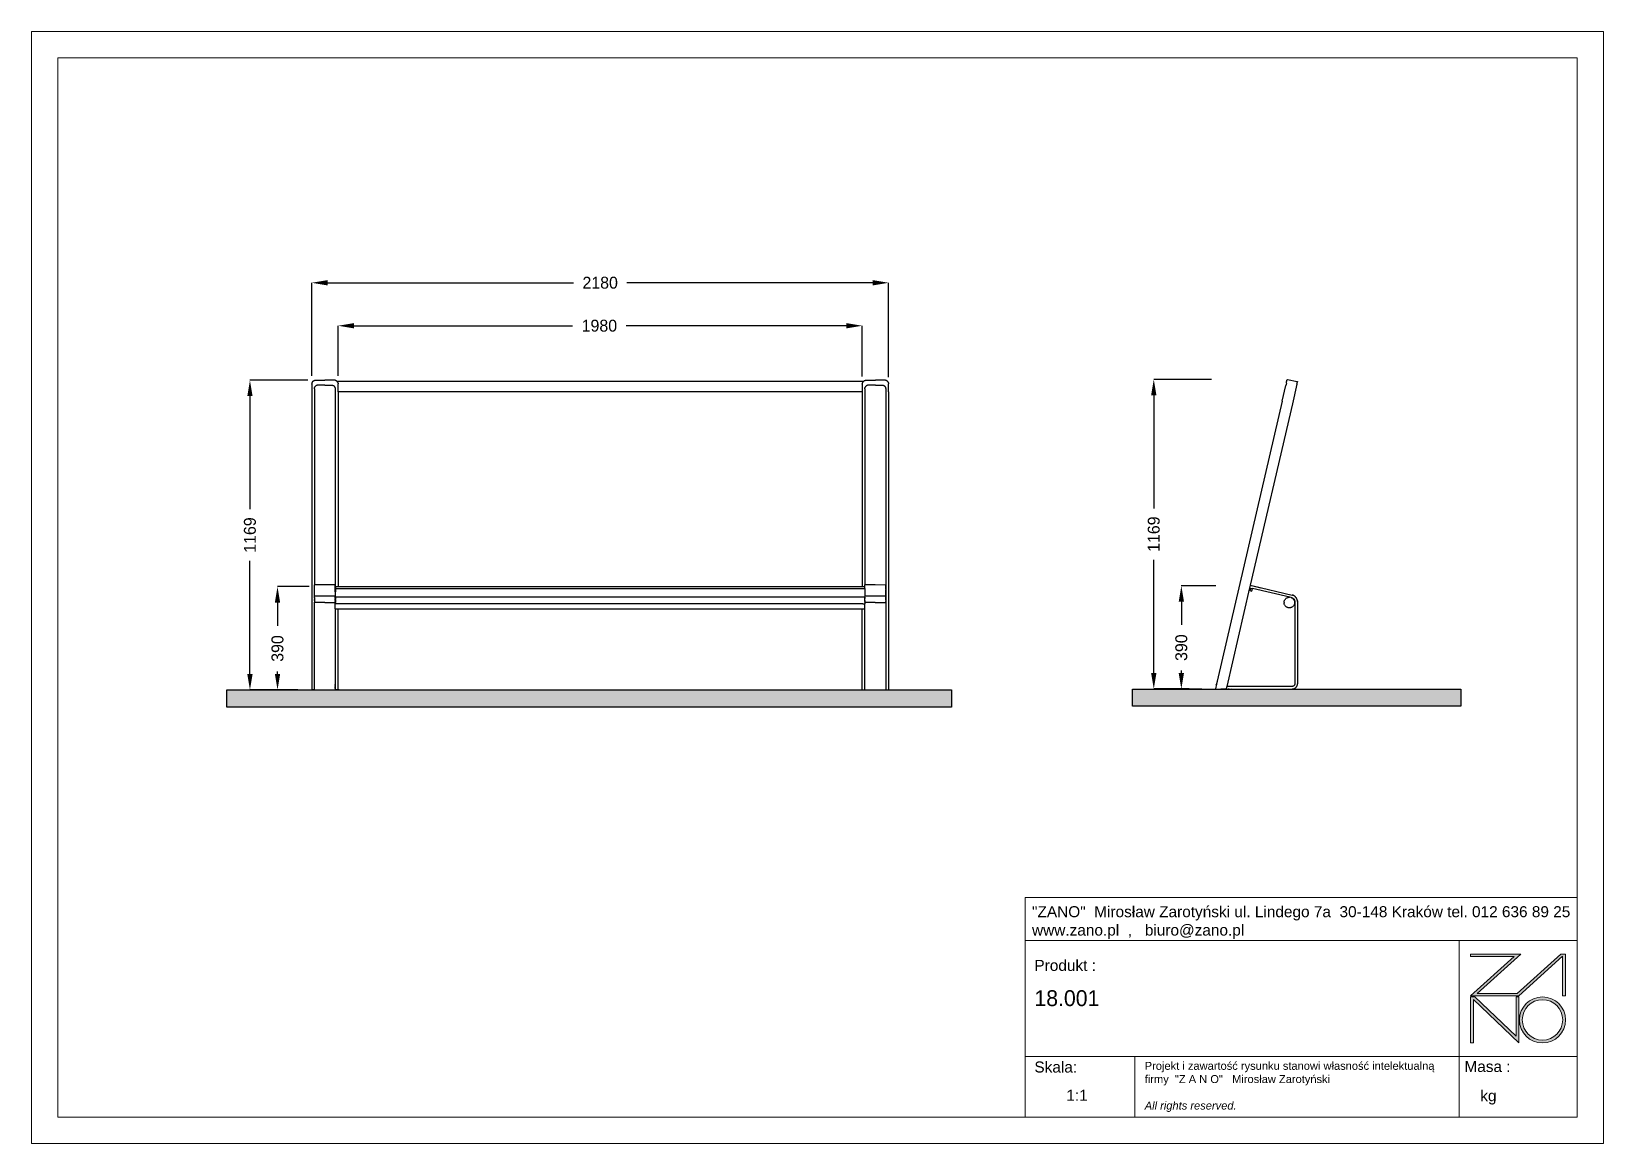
# Model space of a CAD drawing. Header units: millimetres. Extents: x 462 to 6402, y 441 to 4641.
import ezdxf

# ---------------------------------------------------------------- set-up
doc = ezdxf.new("R2010")
doc.units = ezdxf.units.MM
doc.header["$PDSIZE"] = -1
doc.layers.add('tabelka', color=7, linetype='Continuous')
doc.layers.add('WYMIAR', color=7, linetype='Continuous')
doc.layers.add('wymiary', color=255, linetype='Continuous', lineweight=40)
doc.dimstyles.get("Standard").update_dxf_attribs({"dimtxt": 0.18, "dimasz": 0.18, "dimexe": 0.18, "dimexo": 0.0625, "dimgap": 0.09, "dimtad": 0, "dimtih": 1, "dimtoh": 1, "dimdec": 4, "dimzin": 0, "dimdsep": 46, "dimtxsty": 'Standard', "dimcen": 0.09, "dimadec": 0, "dimazin": 0, "dimtfac": 1, "dimtdec": 4, "dimtofl": 0, "dimtmove": 0, "dimatfit": 3, "dimfxl": 1, "dimtolj": 1, "dimtzin": 0, "dimarcsym": 0})

msp = doc.modelspace()

# ---------------------------------------------------------------- blocks, each defined once
blk = doc.blocks.new('zano')
at = {"layer": 'Defpoints', "lineweight": 5}
for points in [[(6270.2, 3716.2), (6270.2, 3707.4), (6434.8, 3707.4), (6270.2, 3558.4), (6452.4, 3558.4), (6617.9, 3708.2), (6617.9, 3558.4), (6628.6, 3558.4), (6628.6, 3716.2), (6610.7, 3716.2), (6446.1, 3567.2), (6295.4, 3567.2), (6459.9, 3716.2), (6270.2, 3716.2), (6270.2, 3707.4)], [(6270.2, 3554.4), (6286.2, 3554.4), (6441.7, 3405.6), (6441.7, 3554.4), (6452.4, 3554.4), (6452.4, 3380.5), (6281, 3544.6), (6281, 3380.5), (6270.2, 3380.5)]]:
    blk.add_hatch(color=251, dxfattribs=at).paths.add_polyline_path(points)
h = blk.add_hatch(color=251, dxfattribs=at)
h.paths.add_polyline_path([(6454.7, 3467.4, 1), (6628.6, 3467.4, 1)])
h.paths.add_polyline_path([(6617.9, 3467.4, -1), (6465.4, 3467.4, -1)], flags=16)
at = {"layer": 'Defpoints', "color": 251, "lineweight": 5}
blk.add_lwpolyline([(6434.8, 3707.4), (6270.2, 3558.4), (6452.4, 3558.4), (6617.9, 3708.2), (6617.9, 3558.4), (6628.6, 3558.4), (6628.6, 3716.2), (6610.7, 3716.2), (6446.1, 3567.2), (6295.4, 3567.2), (6459.9, 3716.2), (6270.2, 3716.2), (6270.2, 3707.4), (6432.1, 3707.4)], dxfattribs=at)
for points in [[(6270.2, 3716.2), (6270.2, 3707.4), (6434.8, 3707.4), (6270.2, 3558.4), (6452.4, 3558.4), (6617.9, 3708.2), (6617.9, 3558.4), (6628.6, 3558.4), (6628.6, 3716.2), (6610.7, 3716.2), (6446.1, 3567.2), (6295.4, 3567.2), (6459.9, 3716.2), (6270.2, 3716.2), (6270.2, 3707.4)], [(6270.2, 3554.4), (6286.2, 3554.4), (6441.7, 3405.6), (6441.7, 3554.4), (6452.4, 3554.4), (6452.4, 3380.5), (6281, 3544.6), (6281, 3380.5), (6270.2, 3380.5)]]:
    blk.add_lwpolyline(points, close=True, dxfattribs=at)
for radius in [87, 76.3]:
    blk.add_circle((6541.7, 3467.4), radius, dxfattribs=at)
blk = doc.blocks.new('TABELA')
at = {"layer": 'tabelka', "lineweight": 5}
for p, q in [((4587.4, 3929.4), (6672.4, 3929.4)), ((4587.4, 3767.6), (4587.4, 3929.4)), ((4587.4, 3929.4), (6672.4, 3929.4)), ((6226.5, 3767.6), (6226.5, 3329)), ((4587.4, 3329), (6672.4, 3329)), ((5001.6, 3329), (5001.6, 3100.4)), ((6226.5, 3329), (6226.5, 3100.4))]:
    blk.add_line(p, q, dxfattribs=at)
blk.add_lwpolyline([(4587.4, 3767.6), (6672.4, 3767.6), (6672.4, 3100.4), (4587.4, 3100.4)], close=True, dxfattribs=at)
blk.add_blockref('zano', (0, 0))
at = {"layer": 'tabelka', "lineweight": 5, "attachment_point": 1}
for s, insert, char_height, width in [('{\\fArial|b0|i0|c238|p34;"ZANO"  Mirosław Zarotyński ul. Lindego 7a  30-148 Kraków tel. 012 636 89 25\\Pwww.zano.pl  ,   biuro@zano.pl}', (4613, 3896.9), 41.595, 2040.38), ('{\\fArial|b0|i0|c238|p34;Produkt : }', (4622, 3694.1), 41.595, 265.273), ('{\\fCentury Gothic|b0|i0|c238|p34;18.001}', (4622, 3579.5), 60, 849.376), ('{\\fArial|b0|i0|c238|p34;Skala: }', (4622, 3310.3), 41.595, 191.675), ('{\\fArial|b0|i0|c238|p34;Masa :}', (6246.7, 3312.2), 41.595, 200.457), ('{\\fArial|b0|i0|c238|p34;1:1}', (4742.5, 3203.5), 41.595, 42.482), ('{\\fArial|b0|i0|c238|p34;kg}', (6306.7, 3201.8), 41.595, 42.482)]:
    blk.add_mtext(s, dxfattribs=dict(at, insert=insert, char_height=char_height, width=width))
at = {"layer": 'tabelka', "color": 1, "lineweight": 5, "insert": (5038.9, 3308.9), "char_height": 30, "width": 1186.12, "attachment_point": 1}
blk.add_mtext('{\\fArial|b0|i0|c0|p34;Projekt i zawartość rysunku stanowi własność intelektualną firmy \\fArial|b0|i0|c238|p34; "Z A N O"   Mirosław Zarotyński\\fArial|b0|i1|c238|p34;\\P\\PAll rights reserved.}', dxfattribs=at)
blk = doc.blocks.new('*D19')
at = {"layer": 'Defpoints', "color": 0, "transparency": 16777216}
for p in [(3700.8, 3692), (1520.8, 2110.9), (3700.8, 2105.4)]:
    blk.add_point(p, dxfattribs=at)
at = {"layer": 'WYMIAR', "color": 0, "lineweight": -2, "transparency": 16777216}
for p, q in [((1520.8, 3340.9), (1520.8, 3692)), ((3700.8, 3335.4), (3700.8, 3692))]:
    blk.add_line(p, q, dxfattribs=at)
at = {"layer": 'WYMIAR', "color": 0, "transparency": 16777216}
for p, q in [((1580.8, 3692), (2509.5, 3692)), ((3640.8, 3692), (2712, 3692))]:
    blk.add_line(p, q, dxfattribs=at)
for points in [[(1580.8, 3702), (1580.8, 3682), (1520.8, 3692)], [(3640.8, 3702), (3640.8, 3682), (3700.8, 3692)]]:
    blk.add_solid(points, dxfattribs=at)
at = {"layer": 'WYMIAR', "color": 0, "transparency": 16777216, "insert": (2610.8, 3692), "char_height": 45, "attachment_point": 5}
blk.add_mtext('\\A1;2180', dxfattribs=at)
blk = doc.blocks.new('*D20')
at = {"layer": 'Defpoints', "color": 0, "transparency": 16777216}
for p in [(3600.8, 3529.7), (1620.8, 2420.7), (3600.8, 2417.9)]:
    blk.add_point(p, dxfattribs=at)
at = {"layer": 'WYMIAR', "color": 0, "lineweight": -2, "transparency": 16777216}
for p, q in [((1620.8, 3340.7), (1620.8, 3529.7)), ((3600.8, 3337.9), (3600.8, 3529.7))]:
    blk.add_line(p, q, dxfattribs=at)
at = {"layer": 'WYMIAR', "color": 0, "transparency": 16777216}
for p, q in [((1680.8, 3529.7), (2506.6, 3529.7)), ((3540.8, 3529.7), (2709.1, 3529.7))]:
    blk.add_line(p, q, dxfattribs=at)
for points in [[(1680.8, 3539.7), (1680.8, 3519.7), (1620.8, 3529.7)], [(3540.8, 3539.7), (3540.8, 3519.7), (3600.8, 3529.7)]]:
    blk.add_solid(points, dxfattribs=at)
at = {"layer": 'WYMIAR', "color": 0, "transparency": 16777216, "insert": (2607.8, 3529.7), "char_height": 45, "attachment_point": 5}
blk.add_mtext('\\A1;1980', dxfattribs=at)
blk = doc.blocks.new('*D21')
at = {"layer": 'Defpoints', "color": 0, "transparency": 16777216}
for p in [(1391.7, 2544.3), (1611.6, 2544.3), (1568.8, 2154.4)]:
    blk.add_point(p, dxfattribs=at)
at = {"layer": 'WYMIAR', "color": 0, "lineweight": -2, "transparency": 16777216}
for p, q in [((1511.6, 2544.3), (1391.5, 2544.3)), ((1468.8, 2154.4), (1391.5, 2154.4))]:
    blk.add_line(p, q, dxfattribs=at)
at = {"layer": 'WYMIAR', "color": 0, "transparency": 16777216}
for p, q in [((1391.7, 2484.3), (1391.7, 2396.9)), ((1391.7, 2214.4), (1391.7, 2224.4))]:
    blk.add_line(p, q, dxfattribs=at)
for points in [[(1381.7, 2484.3), (1401.7, 2484.3), (1391.7, 2544.3)], [(1381.7, 2214.4), (1401.7, 2214.4), (1391.7, 2154.4)]]:
    blk.add_solid(points, dxfattribs=at)
at = {"layer": 'WYMIAR', "color": 0, "transparency": 16777216, "insert": (1391.7, 2310.7), "char_height": 45, "attachment_point": 5, "rotation": 90}
blk.add_mtext('\\A1;390', dxfattribs=at)
blk = doc.blocks.new('*D22')
at = {"layer": 'Defpoints', "color": 0, "transparency": 16777216}
for p in [(1287.5, 3323.9), (1605.8, 3323.9), (1520.8, 2154.5)]:
    blk.add_point(p, dxfattribs=at)
at = {"layer": 'WYMIAR', "color": 0, "lineweight": -2, "transparency": 16777216}
for p, q in [((1505.8, 3323.9), (1287.4, 3323.9)), ((1420.8, 2154.5), (1287.4, 2154.5))]:
    blk.add_line(p, q, dxfattribs=at)
at = {"layer": 'WYMIAR', "color": 0, "transparency": 16777216}
for p, q in [((1287.5, 3263.9), (1287.5, 2836.7)), ((1287.5, 2214.5), (1287.5, 2641.7))]:
    blk.add_line(p, q, dxfattribs=at)
for points in [[(1277.5, 3263.9), (1297.5, 3263.9), (1287.5, 3323.9)], [(1277.5, 2214.5), (1297.5, 2214.5), (1287.5, 2154.5)]]:
    blk.add_solid(points, dxfattribs=at)
at = {"layer": 'WYMIAR', "color": 0, "transparency": 16777216, "insert": (1287.5, 2739.2), "char_height": 45, "attachment_point": 5, "rotation": 90}
blk.add_mtext('\\A1;1169', dxfattribs=at)
blk = doc.blocks.new('*D23')
at = {"layer": 'Defpoints', "color": 0, "transparency": 16777216}
for p in [(4806.7, 2547.7), (5036.9, 2547.7), (4983.8, 2157.8)]:
    blk.add_point(p, dxfattribs=at)
at = {"layer": 'WYMIAR', "color": 0, "lineweight": -2, "transparency": 16777216}
for p, q in [((4936.9, 2547.7), (4806.5, 2547.7)), ((4883.8, 2157.8), (4806.5, 2157.8))]:
    blk.add_line(p, q, dxfattribs=at)
at = {"layer": 'WYMIAR', "color": 0, "transparency": 16777216}
for p, q in [((4806.7, 2487.7), (4806.7, 2400.3)), ((4806.7, 2217.8), (4806.7, 2227.8))]:
    blk.add_line(p, q, dxfattribs=at)
for points in [[(4796.7, 2487.7), (4816.7, 2487.7), (4806.7, 2547.7)], [(4796.7, 2217.8), (4816.7, 2217.8), (4806.7, 2157.8)]]:
    blk.add_solid(points, dxfattribs=at)
at = {"layer": 'WYMIAR', "color": 0, "transparency": 16777216, "insert": (4806.7, 2314), "char_height": 45, "attachment_point": 5, "rotation": 90}
blk.add_mtext('\\A1;390', dxfattribs=at)
blk = doc.blocks.new('*D24')
at = {"layer": 'Defpoints', "color": 0, "transparency": 16777216}
for p in [(4702.5, 3327.3), (5020.8, 3327.3), (4935.8, 2157.9)]:
    blk.add_point(p, dxfattribs=at)
at = {"layer": 'WYMIAR', "color": 0, "lineweight": -2, "transparency": 16777216}
for p, q in [((4920.8, 3327.3), (4702.4, 3327.3)), ((4835.8, 2157.9), (4702.4, 2157.9))]:
    blk.add_line(p, q, dxfattribs=at)
at = {"layer": 'WYMIAR', "color": 0, "transparency": 16777216}
for p, q in [((4702.5, 3267.3), (4702.5, 2840.1)), ((4702.5, 2217.9), (4702.5, 2645.1))]:
    blk.add_line(p, q, dxfattribs=at)
for points in [[(4692.5, 3267.3), (4712.5, 3267.3), (4702.5, 3327.3)], [(4692.5, 2217.9), (4712.5, 2217.9), (4702.5, 2157.9)]]:
    blk.add_solid(points, dxfattribs=at)
at = {"layer": 'WYMIAR', "color": 0, "transparency": 16777216, "insert": (4702.5, 2742.6), "char_height": 45, "attachment_point": 5, "rotation": 90}
blk.add_mtext('\\A1;1169', dxfattribs=at)

# ---------------------------------------------------------------- dimensions: what is measured, and where the dimension line sits
at = {"layer": 'WYMIAR', "color": 7}
dim = msp.add_linear_dim(base=(3700.8, 3692), p1=(1520.8, 2110.9), p2=(3700.8, 2105.4), dimstyle='Standard', override={"dimtxt": 45, "dimasz": 60, "dimexe": 0, "dimexo": 1230, "dimgap": 30, "dimdec": 0, "dimlwd": 65535}, dxfattribs=at)
dim.commit()
dim.dimension.update_dxf_attribs({"geometry": '*D19', "text_midpoint": (2610.8, 3692)})
dim = msp.add_linear_dim(base=(3600.8, 3529.7), p1=(1620.8, 2420.7), p2=(3600.8, 2417.9), dimstyle='Standard', override={"dimtxt": 45, "dimasz": 60, "dimexe": 0, "dimexo": 920, "dimgap": 30, "dimdec": 0, "dimlwd": 65535}, dxfattribs=at)
dim.commit()
dim.dimension.update_dxf_attribs({"geometry": '*D20', "text_midpoint": (2607.8, 3529.7), "dimtype": 160})
for base, p1, p2, picture, middle in [((4702.5, 3327.3), (4935.8, 2157.9), (5020.8, 3327.3), '*D24', (4702.5, 2742.6)), ((1287.5, 3323.9), (1520.8, 2154.5), (1605.8, 3323.9), '*D22', (1287.5, 2739.2))]:
    dim = msp.add_linear_dim(base=base, p1=p1, p2=p2, angle=90, dimstyle='Standard', override={"dimtxt": 45, "dimasz": 60, "dimexo": 100, "dimgap": 30, "dimdec": 0, "dimlwd": 65535}, dxfattribs=at)
    dim.commit()
    dim.dimension.update_dxf_attribs({"geometry": picture, "text_midpoint": middle, "text_rotation": 90})
for base, p1, p2, picture, middle in [((1391.7, 2544.3), (1568.8, 2154.4), (1611.6, 2544.3), '*D21', (1391.7, 2310.7)), ((4806.7, 2547.7), (4983.8, 2157.8), (5036.9, 2547.7), '*D23', (4806.7, 2314))]:
    dim = msp.add_linear_dim(base=base, p1=p1, p2=p2, angle=90, dimstyle='Standard', override={"dimtxt": 45, "dimasz": 60, "dimexo": 100, "dimgap": 30, "dimdec": 0, "dimlwd": 65535}, dxfattribs=at)
    dim.commit()
    dim.dimension.update_dxf_attribs({"geometry": picture, "text_midpoint": middle, "dimtype": 160, "text_rotation": 90})

# ---------------------------------------------------------------- hatches: boundary and pattern name
at = {"layer": 'wymiary'}
h = msp.add_hatch(color=256, dxfattribs=at)
h.dxf.hatch_style = 1
h.set_gradient(color1=(173, 173, 173), one_color=1, tint=1)
h.paths.add_polyline_path([(1199.8, 2154.4), (3938.4, 2154.4), (3938.4, 2089), (1199.8, 2089)])
h = msp.add_hatch(color=256, dxfattribs=at)
h.dxf.hatch_style = 1
h.set_gradient(color1=(173, 173, 173), one_color=1, tint=1)
h.paths.add_polyline_path([(5862.9, 2157.8), (5862.9, 2092.4), (4622.2, 2092.4), (4622.2, 2157.8)])

# ---------------------------------------------------------------- linework, layer by layer
for p, q in [((5204.5, 3317.8), (5206.6, 3326.5)), ((5206.6, 3326.5), (5206.7, 3326.8)), ((5206.7, 3326.8), (5206.9, 3327)), ((5206.9, 3327), (5207.1, 3327.2)), ((5207.1, 3327.2), (5207.4, 3327.3)), ((5207.4, 3327.3), (5207.7, 3327.3)), ((5207.7, 3327.3), (5244.7, 3318.7)), ((1520.9, 3310.8), (1520.8, 3310.1)), ((1520.8, 3309.3), (1520.8, 3310.1)), ((1520.8, 3309.3), (1520.8, 2154.4)), ((1521, 3311.6), (1520.9, 3310.8)), ((1521.1, 3312.3), (1521, 3311.6)), ((1521.3, 3313.1), (1521.1, 3312.3)), ((1521.5, 3313.8), (1521.3, 3313.1)), ((1521.8, 3314.5), (1521.5, 3313.8)), ((1522.1, 3315.2), (1521.8, 3314.5)), ((1522.4, 3315.9), (1522.1, 3315.2)), ((1522.8, 3316.6), (1522.4, 3315.9)), ((1523.2, 3317.3), (1522.8, 3316.6)), ((1523.7, 3317.9), (1523.2, 3317.3)), ((1524.1, 3318.5), (1523.7, 3317.9)), ((1524.6, 3319.1), (1524.1, 3318.5)), ((1525.2, 3319.6), (1524.6, 3319.1)), ((1525.2, 3319.7), (1525.8, 3320.2)), ((1525.2, 3319.6), (1525.2, 3319.7)), ((1525.8, 3320.2), (1526.4, 3320.7)), ((1526.4, 3320.7), (1527, 3321.1)), ((1527, 3321.1), (1527.6, 3321.6)), ((1527.6, 3321.6), (1528.3, 3322)), ((1528.3, 3322), (1529, 3322.3)), ((1529, 3322.3), (1529.7, 3322.7)), ((1529.7, 3322.7), (1530.4, 3323)), ((1530.4, 3323), (1531.2, 3323.2)), ((1530.8, 3291.7), (1530.9, 3292.5)), ((1530.8, 3291), (1530.8, 3291.7)), ((1530.8, 3291), (1530.8, 2550.9)), ((1530.9, 3292.5), (1531, 3293.2)), ((1531, 3293.2), (1531.1, 3294)), ((1531.1, 3294), (1531.3, 3294.7)), ((1531.2, 3323.2), (1531.9, 3323.4)), ((1531.3, 3294.7), (1531.5, 3295.5)), ((1531.5, 3295.5), (1531.8, 3296.2)), ((1531.9, 3323.4), (1532.7, 3323.6)), ((1532.7, 3323.6), (1533.5, 3323.7)), ((1533.5, 3323.7), (1534.2, 3323.8)), ((1534.2, 3323.8), (1535, 3323.9)), ((1535, 3323.9), (1535.8, 3323.9)), ((1535.7, 3301.8), (1535.1, 3301.3)), ((1536.3, 3302.3), (1535.7, 3301.8)), ((1535.8, 3323.9), (1567.1, 3323.9)), ((1536.9, 3302.7), (1536.3, 3302.3)), ((1537.6, 3303.2), (1536.9, 3302.7)), ((1538.3, 3303.6), (1537.6, 3303.2)), ((1539, 3304), (1538.3, 3303.6)), ((1539.7, 3304.3), (1539, 3304)), ((1540.4, 3304.6), (1539.7, 3304.3)), ((1541.1, 3304.8), (1540.4, 3304.6)), ((1541.9, 3305), (1541.1, 3304.8)), ((1542.7, 3305.2), (1541.9, 3305)), ((1543.4, 3305.4), (1542.7, 3305.2)), ((1544.2, 3305.5), (1543.4, 3305.4)), ((1545, 3305.5), (1544.2, 3305.5)), ((1545.8, 3305.5), (1545, 3305.5)), ((1570.8, 3305.5), (1545.8, 3305.5)), ((1567.1, 3323.9), (1570.8, 3323.9)), ((1574.4, 3323.9), (1570.8, 3323.9)), ((1570.8, 3305.5), (1595.8, 3305.5)), ((1605.8, 3323.9), (1574.4, 3323.9)), ((1595.8, 3305.5), (1596.6, 3305.5)), ((1596.6, 3305.5), (1597.4, 3305.5)), ((1597.4, 3305.5), (1598.1, 3305.4)), ((1598.1, 3305.4), (1598.9, 3305.2)), ((1598.9, 3305.2), (1599.7, 3305)), ((1599.7, 3305), (1600.4, 3304.8)), ((1600.4, 3304.8), (1601.2, 3304.6)), ((1601.2, 3304.6), (1601.9, 3304.3)), ((1601.9, 3304.3), (1602.6, 3304)), ((1602.6, 3304), (1603.3, 3303.6)), ((1603.3, 3303.6), (1604, 3303.2)), ((1604, 3303.2), (1604.6, 3302.7)), ((1604.6, 3302.7), (1605.3, 3302.3)), ((1605.3, 3302.3), (1605.9, 3301.8)), ((1606.6, 3323.9), (1605.8, 3323.9)), ((1606.6, 3323.9), (1605.8, 3323.9)), ((1605.9, 3301.8), (1606.4, 3301.3)), ((1606.9, 3300.7), (1606.4, 3301.3)), ((1607.4, 3323.8), (1606.6, 3323.9)), ((1607.4, 3300.2), (1607, 3300.7)), ((1608.1, 3323.7), (1607.4, 3323.8)), ((1607.9, 3299.5), (1607.5, 3300.1)), ((1608.4, 3298.9), (1608, 3299.5)), ((1608.9, 3323.6), (1608.1, 3323.7)), ((1608.8, 3298.3), (1608.4, 3298.9)), ((1609.2, 3297.6), (1608.8, 3298.2)), ((1609.7, 3323.4), (1608.9, 3323.6)), ((1609.2, 3297.5), (1609.2, 3297.6)), ((1609.5, 3296.9), (1609.2, 3297.5)), ((1609.8, 3296.2), (1609.5, 3296.9)), ((1610.4, 3323.2), (1609.7, 3323.4)), ((1610.1, 3295.5), (1609.8, 3296.2)), ((1610.3, 3294.7), (1610.1, 3295.5)), ((1610.3, 3294.5), (1610.3, 3294.7)), ((1610.5, 3294), (1610.3, 3294.5)), ((1611.2, 3323), (1610.4, 3323.2)), ((1610.6, 3293.2), (1610.5, 3294)), ((1610.7, 3292.5), (1610.6, 3293.2)), ((1610.8, 3291.7), (1610.7, 3292.5)), ((1610.8, 3291), (1610.8, 3291.7)), ((1610.8, 3280), (1610.8, 3291)), ((1610.8, 3279.9), (1610.8, 3280)), ((1610.8, 2550.9), (1610.8, 3279.9)), ((1611.9, 3322.7), (1611.2, 3323)), ((1612.6, 3322.3), (1611.9, 3322.7)), ((1613.3, 3322), (1612.6, 3322.3)), ((1613.9, 3321.6), (1613.3, 3322)), ((1614.6, 3321.1), (1613.9, 3321.6)), ((1615.2, 3320.7), (1614.6, 3321.1)), ((1615.8, 3320.2), (1615.2, 3320.7)), ((1616.4, 3319.7), (1615.8, 3320.2)), ((1616.4, 3319.6), (1616.4, 3319.7)), ((1616.4, 3319.6), (1616.9, 3319.1)), ((3604.8, 3319.3), (1616.7, 3319.3)), ((1616.9, 3319.1), (1617.4, 3318.5)), ((1617.4, 3318.5), (1617.9, 3317.9)), ((1617.9, 3317.9), (1618.4, 3317.3)), ((1618.4, 3317.3), (1618.8, 3316.6)), ((1618.8, 3316.6), (1619.2, 3315.9)), ((1619.2, 3315.9), (1619.5, 3315.2)), ((1619.5, 3315.2), (1619.8, 3314.5)), ((1619.8, 3314.5), (1620.1, 3313.8)), ((1620.1, 3313.8), (1620.3, 3313.1)), ((1620.3, 3313.1), (1620.5, 3312.3)), ((1620.5, 3312.3), (1620.6, 3311.6)), ((1620.6, 3311.6), (1620.7, 3310.8)), ((1620.7, 3310.8), (1620.8, 3310.1)), ((1620.8, 3309.3), (1620.8, 3310.1)), ((1620.8, 3279.9), (1620.8, 3309.3)), ((3600.8, 3279.9), (1620.8, 3279.9)), ((1620.8, 3279.9), (1620.8, 2544.3)), ((3600.9, 3310.8), (3600.8, 3310.1)), ((3600.8, 3309.3), (3600.8, 3310.1)), ((3600.8, 3309.7), (3600.8, 2544.3)), ((3601, 3311.6), (3600.9, 3310.8)), ((3601.1, 3312.3), (3601, 3311.6)), ((3601.3, 3313.1), (3601.1, 3312.3)), ((3601.5, 3313.8), (3601.3, 3313.1)), ((3601.8, 3314.5), (3601.5, 3313.8)), ((3602.1, 3315.2), (3601.8, 3314.5)), ((3602.4, 3315.9), (3602.1, 3315.2)), ((3602.8, 3316.6), (3602.4, 3315.9)), ((3603.2, 3317.3), (3602.8, 3316.6)), ((3603.7, 3317.9), (3603.2, 3317.3)), ((3604.1, 3318.5), (3603.7, 3317.9)), ((3604.6, 3319.1), (3604.1, 3318.5)), ((3605.2, 3319.6), (3604.6, 3319.1)), ((3605.2, 3319.7), (3605.8, 3320.2)), ((3605.2, 3319.6), (3605.2, 3319.7)), ((3605.8, 3320.2), (3606.4, 3320.7)), ((3606.4, 3320.7), (3607, 3321.1)), ((3607, 3321.1), (3607.6, 3321.6)), ((3607.6, 3321.6), (3608.3, 3322)), ((3608.3, 3322), (3609, 3322.3)), ((3609, 3322.3), (3609.7, 3322.7)), ((3609.7, 3322.7), (3610.4, 3323)), ((3610.4, 3323), (3611.2, 3323.2)), ((3610.8, 3291.7), (3610.9, 3292.5)), ((3610.8, 3291), (3610.8, 3291.7)), ((3610.8, 3291), (3610.8, 2550.9)), ((3610.9, 3292.5), (3611, 3293.2)), ((3611, 3293.2), (3611.1, 3294)), ((3611.1, 3294), (3611.3, 3294.7)), ((3611.2, 3323.2), (3611.9, 3323.4)), ((3611.3, 3294.7), (3611.5, 3295.5)), ((3611.5, 3295.5), (3611.8, 3296.2)), ((3611.9, 3323.4), (3612.7, 3323.6)), ((3612.7, 3323.6), (3613.5, 3323.7)), ((3613.5, 3323.7), (3614.2, 3323.8)), ((3614.2, 3323.8), (3615, 3323.9)), ((3615, 3323.9), (3615.8, 3323.9)), ((3615.7, 3301.8), (3615.1, 3301.3)), ((3616.3, 3302.3), (3615.7, 3301.8)), ((3615.8, 3323.9), (3647.1, 3323.9)), ((3616.9, 3302.7), (3616.3, 3302.3)), ((3617.6, 3303.2), (3616.9, 3302.7)), ((3618.3, 3303.6), (3617.6, 3303.2)), ((3619, 3304), (3618.3, 3303.6)), ((3619.7, 3304.3), (3619, 3304)), ((3620.4, 3304.6), (3619.7, 3304.3)), ((3621.1, 3304.8), (3620.4, 3304.6)), ((3621.9, 3305), (3621.1, 3304.8)), ((3622.7, 3305.2), (3621.9, 3305)), ((3623.4, 3305.4), (3622.7, 3305.2)), ((3624.2, 3305.5), (3623.4, 3305.4)), ((3625, 3305.5), (3624.2, 3305.5)), ((3625.8, 3305.5), (3625, 3305.5)), ((3650.8, 3305.5), (3625.8, 3305.5)), ((3647.1, 3323.9), (3650.8, 3323.9)), ((3654.4, 3323.9), (3650.8, 3323.9)), ((3650.8, 3305.5), (3675.8, 3305.5)), ((3685.8, 3323.9), (3654.4, 3323.9)), ((3675.8, 3305.5), (3676.6, 3305.5)), ((3676.6, 3305.5), (3677.4, 3305.5)), ((3677.4, 3305.5), (3678.1, 3305.4)), ((3678.1, 3305.4), (3678.9, 3305.2)), ((3678.9, 3305.2), (3679.7, 3305)), ((3679.7, 3305), (3680.4, 3304.8)), ((3680.4, 3304.8), (3681.2, 3304.6)), ((3681.2, 3304.6), (3681.9, 3304.3)), ((3681.9, 3304.3), (3682.6, 3304)), ((3682.6, 3304), (3683.3, 3303.6)), ((3683.3, 3303.6), (3684, 3303.2)), ((3684, 3303.2), (3684.6, 3302.7)), ((3684.6, 3302.7), (3685.3, 3302.3)), ((3685.3, 3302.3), (3685.9, 3301.8)), ((3686.6, 3323.9), (3685.8, 3323.9)), ((3686.6, 3323.9), (3685.8, 3323.9)), ((3685.9, 3301.8), (3686.4, 3301.3)), ((3686.9, 3300.7), (3686.4, 3301.3)), ((3687.4, 3323.8), (3686.6, 3323.9)), ((3687.4, 3300.2), (3687, 3300.7)), ((3688.1, 3323.7), (3687.4, 3323.8)), ((3687.9, 3299.5), (3687.5, 3300.1)), ((3688.4, 3298.9), (3688, 3299.5)), ((3688.9, 3323.6), (3688.1, 3323.7)), ((3688.8, 3298.3), (3688.4, 3298.9)), ((3689.2, 3297.6), (3688.8, 3298.2)), ((3689.7, 3323.4), (3688.9, 3323.6)), ((3689.2, 3297.5), (3689.2, 3297.6)), ((3689.5, 3296.9), (3689.2, 3297.5)), ((3689.8, 3296.2), (3689.5, 3296.9)), ((3690.4, 3323.2), (3689.7, 3323.4)), ((3690.1, 3295.5), (3689.8, 3296.2)), ((3690.3, 3294.7), (3690.1, 3295.5)), ((3690.3, 3294.5), (3690.3, 3294.7)), ((3690.5, 3294), (3690.3, 3294.5)), ((3691.2, 3323), (3690.4, 3323.2)), ((3690.6, 3293.2), (3690.5, 3294)), ((3690.7, 3292.5), (3690.6, 3293.2)), ((3690.8, 3291.7), (3690.7, 3292.5)), ((3690.8, 3291), (3690.8, 3291.7)), ((3690.8, 3280), (3690.8, 3291)), ((3690.8, 3279.9), (3690.8, 3280)), ((3690.8, 2550.9), (3690.8, 3279.9)), ((3691.9, 3322.7), (3691.2, 3323)), ((3692.6, 3322.3), (3691.9, 3322.7)), ((3693.3, 3322), (3692.6, 3322.3)), ((3693.9, 3321.6), (3693.3, 3322)), ((3694.6, 3321.1), (3693.9, 3321.6)), ((3695.2, 3320.7), (3694.6, 3321.1)), ((3695.8, 3320.2), (3695.2, 3320.7)), ((3696.4, 3319.7), (3695.8, 3320.2)), ((3696.4, 3319.6), (3696.4, 3319.7)), ((3696.4, 3319.6), (3696.9, 3319.1)), ((3696.9, 3319.1), (3697.4, 3318.5)), ((3697.4, 3318.5), (3697.9, 3317.9)), ((3697.9, 3317.9), (3698.4, 3317.3)), ((3698.4, 3317.3), (3698.8, 3316.6)), ((3698.8, 3316.6), (3699.2, 3315.9)), ((3699.2, 3315.9), (3699.5, 3315.2)), ((3699.5, 3315.2), (3699.8, 3314.5)), ((3699.8, 3314.5), (3700.1, 3313.8)), ((3700.1, 3313.8), (3700.3, 3313.1)), ((3700.3, 3313.1), (3700.5, 3312.3)), ((3700.5, 3312.3), (3700.6, 3311.6)), ((3700.6, 3311.6), (3700.7, 3310.8)), ((3700.7, 3310.8), (3700.8, 3310.1)), ((3700.8, 3309.3), (3700.8, 3310.1)), ((3700.8, 3279.9), (3700.8, 3309.3)), ((3700.8, 3279.9), (3700.8, 2154.4)), ((5187.5, 3244.4), (5201.3, 3304)), ((5202.2, 3308), (5201.3, 3304)), ((5202.3, 3308), (5202.2, 3308)), ((5203.4, 3312.9), (5202.3, 3308)), ((5203.4, 3312.9), (5204.5, 3317.8)), ((5243.4, 3308.7), (5226.4, 3235.4)), ((5243.4, 3308.7), (5245.4, 3317.5)), ((5244.7, 3318.7), (5245, 3318.6)), ((5245, 3318.6), (5245.2, 3318.4)), ((5245.2, 3318.4), (5245.4, 3318.1)), ((5245.4, 3318.1), (5245.5, 3317.8)), ((5245.5, 3317.8), (5245.4, 3317.5)), ((5187.5, 3244.4), (4945.5, 2203.4)), ((5226.4, 3235.4), (5067, 2549.6)), ((1530.8, 2550.9), (1530.8, 2550.6)), ((1530.8, 2550.6), (1530.8, 2549.9)), ((1530.8, 2550.2), (1531, 2550.5)), ((1530.8, 2549.9), (1530.8, 2550.2)), ((1530.8, 2509), (1530.8, 2549.9)), ((1530.8, 2508.4), (1530.8, 2509)), ((1570.3, 2509), (1530.8, 2509)), ((1530.8, 2508), (1530.8, 2508.4)), ((1530.8, 2508), (1530.8, 2507.6)), ((1530.8, 2507.1), (1530.8, 2507.6)), ((1530.8, 2507.1), (1530.8, 2506.6)), ((1530.8, 2506), (1530.8, 2506.6)), ((1530.8, 2505.4), (1530.8, 2506)), ((1530.8, 2504.8), (1530.8, 2505.4)), ((1530.8, 2504.8), (1530.8, 2504.5)), ((1530.8, 2504.5), (1530.8, 2504.1)), ((1530.8, 2504.1), (1530.8, 2503.4)), ((1530.8, 2502.6), (1530.8, 2503.4)), ((1530.8, 2502.6), (1530.8, 2501.8)), ((1530.8, 2501), (1530.8, 2501.8)), ((1530.8, 2501), (1530.8, 2500.1)), ((1530.8, 2499.2), (1530.8, 2500.1)), ((1530.8, 2499.1), (1530.8, 2499.2)), ((1530.8, 2499.1), (1530.8, 2498.9)), ((1530.8, 2498.7), (1530.8, 2498.9)), ((1530.8, 2498.7), (1530.8, 2498.4)), ((1530.8, 2498.4), (1530.8, 2498.3)), ((1530.8, 2498.1), (1530.8, 2498.3)), ((1530.8, 2497.9), (1530.8, 2498.1)), ((1530.8, 2497.8), (1530.8, 2497.9)), ((1530.8, 2497.8), (1530.8, 2497.7)), ((1530.8, 2497.7), (1530.8, 2497.5)), ((1530.8, 2497.3), (1530.8, 2497.5)), ((1530.8, 2497.1), (1530.8, 2497.3)), ((1530.8, 2496.7), (1530.8, 2497.1)), ((1530.8, 2496.7), (1530.8, 2496.3)), ((1530.8, 2496.3), (1530.8, 2496.3)), ((1530.8, 2496.3), (1530.8, 2495.9)), ((1530.8, 2495.9), (1530.8, 2495.4)), ((1530.8, 2495.3), (1530.8, 2495.4)), ((1530.8, 2494.9), (1530.8, 2495.3)), ((1530.8, 2494.9), (1530.8, 2494.4)), ((1531, 2550.5), (1531.1, 2550.6)), ((1531.1, 2550.6), (1531.2, 2550.7)), ((1531.2, 2550.7), (1531.5, 2550.9)), ((1531.5, 2550.9), (1531.8, 2550.9)), ((1610.8, 2550.9), (1531.8, 2550.9)), ((1609.8, 2509), (1570.3, 2509)), ((1609.7, 2550.2), (1609.6, 2550.5)), ((1609.8, 2550.1), (1609.7, 2550.2)), ((1609.8, 2549.9), (1609.8, 2550.1)), ((1609.8, 2544.3), (1609.8, 2549.9)), ((1609.8, 2544.3), (1610.8, 2544.3)), ((1609.8, 2537.9), (1609.8, 2544.3)), ((1609.8, 2535), (1609.8, 2537.9)), ((1609.8, 2524.5), (1609.8, 2535)), ((1609.8, 2524.5), (1609.8, 2509)), ((1609.8, 2509), (1609.8, 2508.4)), ((1609.8, 2508.4), (1609.8, 2508)), ((1609.8, 2508), (1609.8, 2507.6)), ((1609.8, 2507.6), (1609.8, 2507.1)), ((1609.8, 2507.1), (1609.8, 2506.6)), ((1609.8, 2506), (1609.8, 2506.6)), ((1609.8, 2505.4), (1609.8, 2506)), ((1609.8, 2505.4), (1609.8, 2504.9)), ((1609.8, 2504.9), (1609.8, 2504.8)), ((1609.8, 2504.8), (1609.8, 2504.5)), ((1609.8, 2504.5), (1609.8, 2504.1)), ((1609.8, 2503.8), (1609.8, 2504.1)), ((1609.8, 2503.8), (1609.8, 2503.4)), ((1609.8, 2502.6), (1609.8, 2503.4)), ((1609.8, 2502.6), (1609.8, 2502)), ((1609.8, 2502), (1609.8, 2501.8)), ((1609.8, 2501.8), (1609.8, 2501)), ((1609.8, 2501), (1609.8, 2500.9)), ((1609.8, 2500.9), (1609.8, 2500.1)), ((1609.8, 2499.2), (1609.8, 2500.1)), ((1609.8, 2499.1), (1609.8, 2499.2)), ((1609.8, 2498.9), (1609.8, 2499.1)), ((1609.8, 2498.7), (1609.8, 2498.9)), ((1609.8, 2498.7), (1609.8, 2498.4)), ((1609.8, 2498.3), (1609.8, 2498.4)), ((1609.8, 2498.1), (1609.8, 2498.3)), ((1609.8, 2498.1), (1609.8, 2497.8)), ((1609.8, 2497.5), (1609.8, 2497.8)), ((1609.8, 2497.3), (1609.8, 2497.5)), ((1609.8, 2497.1), (1609.8, 2497.3)), ((1609.8, 2497.1), (1609.8, 2496.7)), ((1609.8, 2496.3), (1609.8, 2496.7)), ((1609.8, 2496.3), (1609.8, 2496.3)), ((1609.8, 2495.9), (1609.8, 2496.3)), ((1609.8, 2495.9), (1609.8, 2495.4)), ((1609.8, 2495.3), (1609.8, 2495.4)), ((1609.8, 2494.9), (1609.8, 2495.3)), ((1609.8, 2494.9), (1609.8, 2494.4)), ((1610.8, 2550.6), (1610.8, 2550.9)), ((1610.8, 2544.3), (1610.8, 2550.6)), ((1610.8, 2546.4), (1610.8, 2536.9)), ((1610.8, 2544.3), (1620.8, 2544.3)), ((1610.8, 2537.9), (3610.8, 2537.9)), ((1610.8, 2535), (1610.8, 2537.9)), ((1610.8, 2535), (1610.8, 2524.5)), ((1610.8, 2509), (1610.8, 2524.5)), ((1610.8, 2508.4), (1610.8, 2509)), ((1610.8, 2508), (1610.8, 2508.4)), ((1610.8, 2507.6), (1610.8, 2508)), ((1610.8, 2507.1), (1610.8, 2507.6)), ((1610.8, 2506.6), (1610.8, 2507.1)), ((1610.8, 2506), (1610.8, 2506.6)), ((1610.8, 2505.4), (1610.8, 2506)), ((1610.8, 2504.9), (1610.8, 2505.4)), ((3610.8, 2504.9), (1610.8, 2504.9)), ((1610.8, 2504.8), (1610.8, 2504.9)), ((1610.8, 2503.9), (1610.8, 2504.9)), ((1610.8, 2504.5), (1610.8, 2504.8)), ((1610.8, 2504.1), (1610.8, 2504.5)), ((1610.8, 2503.8), (1610.8, 2504.1)), ((1610.8, 2503.8), (1610.8, 2503.4)), ((1610.8, 2502.6), (1610.8, 2503.4)), ((1610.8, 2502.6), (1610.8, 2502)), ((1610.8, 2502), (1610.8, 2501.8)), ((1610.8, 2501.8), (1610.8, 2501)), ((1610.8, 2501), (1610.8, 2500.9)), ((1610.8, 2500.1), (1610.8, 2500.9)), ((1610.8, 2500.1), (1610.8, 2499.2)), ((1610.8, 2499.2), (1610.8, 2499.1)), ((1610.8, 2499.1), (1610.8, 2498.9)), ((1610.8, 2498.9), (1610.8, 2498.7)), ((1610.8, 2498.7), (1610.8, 2498.4)), ((1610.8, 2498.4), (1610.8, 2498.3)), ((1610.8, 2498.3), (1610.8, 2498.1)), ((1610.8, 2498.1), (1610.8, 2497.8)), ((1610.8, 2497.4), (1610.8, 2497.8)), ((1610.8, 2497.4), (1610.8, 2497.3)), ((1610.8, 2497.3), (1610.8, 2497.1)), ((1610.8, 2497.1), (1610.8, 2496.7)), ((1610.8, 2496.7), (1610.8, 2496.3)), ((1610.8, 2496.3), (1610.8, 2496.3)), ((1610.8, 2496.3), (1610.8, 2495.9)), ((1610.8, 2495.9), (1610.8, 2495.4)), ((1610.8, 2495.4), (1610.8, 2495.3)), ((1610.8, 2494.9), (1610.8, 2495.3)), ((1610.8, 2494.9), (1610.8, 2494.4)), ((1620.8, 2544.3), (3600.8, 2544.3)), ((3600.8, 2544.3), (3610.8, 2544.3)), ((3610.8, 2550.9), (3610.8, 2550.6)), ((3610.8, 2550.6), (3610.8, 2549.9)), ((3610.8, 2550.2), (3611, 2550.5)), ((3610.8, 2549.9), (3610.8, 2550.2)), ((3610.8, 2544.3), (3610.8, 2549.9)), ((3610.8, 2537.9), (3610.8, 2544.3)), ((3610.8, 2541.8), (3610.8, 2542.4)), ((3610.8, 2537.9), (3610.8, 2509)), ((3610.8, 2508.4), (3610.8, 2509)), ((3650.3, 2509), (3610.8, 2509)), ((3610.8, 2508), (3610.8, 2508.4)), ((3610.8, 2508), (3610.8, 2507.6)), ((3610.8, 2507.1), (3610.8, 2507.6)), ((3610.8, 2507.1), (3610.8, 2506.6)), ((3610.8, 2506), (3610.8, 2506.6)), ((3610.8, 2505.4), (3610.8, 2506)), ((3610.8, 2504.9), (3610.8, 2505.4)), ((3610.8, 2504.8), (3610.8, 2504.9)), ((3610.8, 2504.5), (3610.8, 2504.8)), ((3610.8, 2504.5), (3610.8, 2504.1)), ((3610.8, 2504.1), (3610.8, 2503.8)), ((3610.8, 2503.8), (3610.8, 2503.4)), ((3610.8, 2501), (3610.8, 2503.8)), ((3610.8, 2503.4), (3610.8, 2502.6)), ((3610.8, 2501.8), (3610.8, 2502.6)), ((3610.8, 2501.8), (3610.8, 2501)), ((3610.8, 2501), (3610.8, 2500.1)), ((3610.8, 2499.2), (3610.8, 2500.1)), ((3610.8, 2498.3), (3610.8, 2499.2)), ((3610.8, 2497.3), (3610.8, 2498.3)), ((3610.8, 2496.3), (3610.8, 2497.3)), ((3610.8, 2495.3), (3610.8, 2496.3)), ((3610.8, 2494.3), (3610.8, 2495.3)), ((3611, 2550.5), (3611.1, 2550.6)), ((3650.3, 2550.6), (3611.1, 2550.6)), ((3689.6, 2550.5), (3650.3, 2550.6)), ((3689.8, 2509), (3650.3, 2509)), ((3689.7, 2550.2), (3689.6, 2550.5)), ((3689.8, 2550.1), (3689.7, 2550.2)), ((3689.8, 2549.9), (3689.8, 2550.1)), ((3689.8, 2540.9), (3689.8, 2549.9)), ((3689.8, 2540.9), (3689.8, 2540.8)), ((3689.8, 2535.7), (3689.8, 2540.8)), ((3689.8, 2535.7), (3689.8, 2533)), ((3689.8, 2509), (3689.8, 2533)), ((3689.8, 2508.4), (3689.8, 2509)), ((3689.8, 2508), (3689.8, 2508.4)), ((3689.8, 2508), (3689.8, 2507.6)), ((3689.8, 2507.6), (3689.8, 2507.1)), ((3689.8, 2507.1), (3689.8, 2506.6)), ((3689.8, 2506), (3689.8, 2506.6)), ((3689.8, 2505.4), (3689.8, 2506)), ((3689.8, 2505.4), (3689.8, 2504.8)), ((3689.8, 2504.8), (3689.8, 2504.5)), ((3689.8, 2504.5), (3689.8, 2504.1)), ((3689.8, 2503.4), (3689.8, 2504.1)), ((3689.8, 2502.6), (3689.8, 2503.4)), ((3689.8, 2502.6), (3689.8, 2501.8)), ((3689.8, 2501), (3689.8, 2501.8)), ((3689.8, 2501), (3689.8, 2500.1)), ((3689.8, 2499.2), (3689.8, 2500.1)), ((3689.8, 2499.1), (3689.8, 2499.2)), ((3689.8, 2498.9), (3689.8, 2499.1)), ((3689.8, 2498.7), (3689.8, 2498.9)), ((3689.8, 2498.7), (3689.8, 2498.4)), ((3689.8, 2498.3), (3689.8, 2498.4)), ((3689.8, 2498.1), (3689.8, 2498.3)), ((3689.8, 2498.1), (3689.8, 2497.8)), ((3689.8, 2497.5), (3689.8, 2497.8)), ((3689.8, 2497.3), (3689.8, 2497.5)), ((3689.8, 2497.1), (3689.8, 2497.3)), ((3689.8, 2497.1), (3689.8, 2496.7)), ((3689.8, 2496.3), (3689.8, 2496.7)), ((3689.8, 2496.3), (3689.8, 2496.3)), ((3689.8, 2495.9), (3689.8, 2496.3)), ((3689.8, 2495.9), (3689.8, 2495.4)), ((3689.8, 2495.3), (3689.8, 2495.4)), ((3689.8, 2494.9), (3689.8, 2495.3)), ((3689.8, 2494.9), (3689.8, 2494.4)), ((3690.8, 2550.6), (3690.8, 2550.9)), ((3690.8, 2540.9), (3690.8, 2550.6)), ((3690.8, 2540.8), (3690.8, 2540.9)), ((3690.8, 2535.7), (3690.8, 2540.8)), ((3690.8, 2533), (3690.8, 2535.7)), ((3690.8, 2509), (3690.8, 2533)), ((3690.8, 2508.4), (3690.8, 2509)), ((3690.8, 2508), (3690.8, 2508.4)), ((3690.8, 2507.6), (3690.8, 2508)), ((3690.8, 2507.1), (3690.8, 2507.6)), ((3690.8, 2506.6), (3690.8, 2507.1)), ((3690.8, 2506), (3690.8, 2506.6)), ((3690.8, 2505.4), (3690.8, 2506)), ((3690.8, 2504.8), (3690.8, 2505.4)), ((3690.8, 2504.5), (3690.8, 2504.8)), ((3690.8, 2504.1), (3690.8, 2504.5)), ((3690.8, 2503.4), (3690.8, 2504.1)), ((3690.8, 2502.6), (3690.8, 2503.4)), ((3690.8, 2501.8), (3690.8, 2502.6)), ((3690.8, 2501), (3690.8, 2501.8)), ((3690.8, 2500.1), (3690.8, 2501)), ((3690.8, 2499.2), (3690.8, 2500.1)), ((3690.8, 2499.1), (3690.8, 2499.2)), ((3690.8, 2498.9), (3690.8, 2499.1)), ((3690.8, 2498.7), (3690.8, 2498.9)), ((3690.8, 2498.4), (3690.8, 2498.7)), ((3690.8, 2498.3), (3690.8, 2498.4)), ((3690.8, 2498.1), (3690.8, 2498.3)), ((3690.8, 2497.8), (3690.8, 2498.1)), ((3690.8, 2497.5), (3690.8, 2497.8)), ((3690.8, 2497.3), (3690.8, 2497.5)), ((3690.8, 2497.1), (3690.8, 2497.3)), ((3690.8, 2496.7), (3690.8, 2497.1)), ((3690.8, 2496.3), (3690.8, 2496.7)), ((3690.8, 2495.9), (3690.8, 2496.3)), ((3690.8, 2496.3), (3690.8, 2496.3)), ((3690.8, 2495.4), (3690.8, 2495.9)), ((3690.8, 2495.3), (3690.8, 2495.4)), ((3690.8, 2494.9), (3690.8, 2495.3)), ((3690.8, 2494.4), (3690.8, 2494.9)), ((5064.7, 2539.8), (4978.2, 2167.8)), ((5067, 2549.6), (5064.7, 2539.8)), ((5067.8, 2539.1), (5064.7, 2539.8)), ((5067.8, 2539.1), (5065.7, 2530.4)), ((5065.7, 2530), (5065.7, 2530.4)), ((5065.8, 2529.7), (5065.7, 2530)), ((5065.9, 2529.5), (5065.8, 2529.7)), ((5066.2, 2529.3), (5065.9, 2529.5)), ((5066.5, 2529.2), (5066.2, 2529.3)), ((5066.5, 2529.2), (5071.8, 2527.9)), ((5067, 2549.6), (5070.1, 2548.9)), ((5067, 2549.6), (5106.9, 2540.2)), ((5067.8, 2539.1), (5075.1, 2537.4)), ((5070.1, 2548.9), (5077.4, 2547.1)), ((5072.1, 2527.9), (5071.8, 2527.9)), ((5072.4, 2528), (5072.1, 2527.9)), ((5072.7, 2528.1), (5072.4, 2528)), ((5072.9, 2528.4), (5072.7, 2528.1)), ((5073, 2528.6), (5072.9, 2528.4)), ((5073, 2528.6), (5075.1, 2537.4)), ((5216.8, 2504.2), (5075.1, 2537.4)), ((5077.4, 2547.1), (5225.8, 2512.4)), ((5197.4, 2494.3), (5198.6, 2496.1)), ((5198.6, 2496.1), (5199.9, 2497.7)), ((5199.9, 2497.7), (5201.4, 2499.2)), ((5201.4, 2499.2), (5203, 2500.5)), ((5203, 2500.5), (5204.7, 2501.6)), ((5204.7, 2501.6), (5206.6, 2502.6)), ((5206.6, 2502.6), (5208.6, 2503.3)), ((5208.6, 2503.3), (5210.6, 2503.9)), ((5210.6, 2503.9), (5212.6, 2504.2)), ((5214.7, 2504.3), (5212.6, 2504.2)), ((5214.7, 2504.3), (5216.8, 2504.2)), ((5221.5, 2503.1), (5216.8, 2504.2)), ((5221.5, 2503.1), (5222.9, 2502.6)), ((5224.1, 2502.5), (5221.5, 2503.1)), ((5222.9, 2502.6), (5224.7, 2501.6)), ((5224.1, 2502.5), (5224.8, 2502.3)), ((5224.7, 2501.6), (5226.5, 2500.5)), ((5224.8, 2502.3), (5225.5, 2502)), ((5225.5, 2502), (5226.1, 2501.8)), ((5227.9, 2511.8), (5225.8, 2512.4)), ((5229, 2511.6), (5225.8, 2512.4)), ((5226.1, 2501.8), (5226.7, 2501.5)), ((5226.5, 2500.5), (5228.1, 2499.2)), ((5226.7, 2501.5), (5227.3, 2501.2)), ((5227.3, 2501.2), (5227.9, 2500.8)), ((5229, 2511.4), (5227.9, 2511.8)), ((5228.4, 2500.5), (5227.9, 2500.8)), ((5228.1, 2499.2), (5229.6, 2497.7)), ((5228.4, 2500.5), (5228.5, 2500.5)), ((5228.5, 2500.5), (5229.1, 2500.1)), ((5230.1, 2511), (5229, 2511.4)), ((5229.2, 2500), (5229.1, 2500.1)), ((5229.2, 2500), (5229.9, 2499.3)), ((5229.2, 2500), (5229.6, 2499.7)), ((5229.6, 2499.7), (5230.1, 2499.2)), ((5229.6, 2497.7), (5230.9, 2496.1)), ((5229.9, 2499.3), (5230.7, 2498.7)), ((5231.1, 2510.5), (5230.1, 2511)), ((5230.1, 2499.2), (5230.6, 2498.8)), ((5230.6, 2498.8), (5231.1, 2498.3)), ((5230.7, 2498.7), (5231.4, 2498)), ((5230.9, 2496.1), (5232.1, 2494.3)), ((5232.1, 2510), (5231.1, 2510.5)), ((5231.1, 2498.3), (5231.6, 2497.8)), ((5231.4, 2498), (5232, 2497.2)), ((5231.6, 2497.8), (5232, 2497.2)), ((5232, 2497.2), (5232.4, 2496.7)), ((5232.4, 2496.7), (5232, 2497.2)), ((5233.1, 2509.4), (5232.1, 2510)), ((5232.4, 2496.7), (5232.8, 2496.1)), ((5232.8, 2496.1), (5233.2, 2495.5)), ((5234, 2508.8), (5233.1, 2509.4)), ((5233.2, 2495.5), (5233.5, 2495)), ((5233.5, 2495), (5233.9, 2494.3)), ((5235, 2508.2), (5234, 2508.8)), ((5235.9, 2507.5), (5235, 2508.2)), ((5236.7, 2506.7), (5235.9, 2507.5)), ((5237.6, 2506), (5236.7, 2506.7)), ((5238.4, 2505.2), (5237.6, 2506)), ((5239.1, 2504.3), (5238.4, 2505.2)), ((5239.8, 2503.5), (5239.1, 2504.3)), ((5240.5, 2502.6), (5239.8, 2503.5)), ((5241.2, 2501.7), (5240.5, 2502.6)), ((5241.8, 2500.7), (5241.2, 2501.7)), ((5242.3, 2499.7), (5241.8, 2500.7)), ((5242.9, 2498.7), (5242.3, 2499.7)), ((5243.3, 2497.7), (5242.9, 2498.7)), ((5243.7, 2496.6), (5243.3, 2497.7)), ((5244.1, 2495.6), (5243.7, 2496.6)), ((5244.5, 2494.5), (5244.1, 2495.6)), ((1530.8, 2494.4), (1530.8, 2494.3)), ((1530.8, 2494.3), (1530.8, 2493.9)), ((1530.8, 2493.3), (1530.8, 2493.9)), ((1530.8, 2493.3), (1530.8, 2493.3)), ((1530.8, 2493.3), (1530.8, 2492.8)), ((1530.8, 2492.2), (1530.8, 2492.8)), ((1530.8, 2491.6), (1530.8, 2492.2)), ((1530.8, 2491.6), (1530.8, 2491.1)), ((1530.8, 2491), (1530.8, 2491.1)), ((1530.8, 2491), (1530.8, 2490.3)), ((1530.8, 2490.3), (1530.8, 2490)), ((1530.8, 2490), (1530.8, 2489.7)), ((1530.8, 2489.7), (1530.8, 2489.1)), ((1530.8, 2489.1), (1530.8, 2488.9)), ((1530.8, 2488.9), (1530.8, 2488.4)), ((1530.8, 2487.8), (1530.8, 2488.4)), ((1530.8, 2487.7), (1530.8, 2487.8)), ((1530.8, 2487.7), (1530.8, 2487.1)), ((1530.8, 2487.1), (1530.8, 2486.7)), ((1530.8, 2486.7), (1530.8, 2486.4)), ((1530.8, 2486.4), (1530.8, 2485.7)), ((1530.8, 2485.7), (1530.8, 2485.5)), ((1530.8, 2484.4), (1530.8, 2485.5)), ((1530.8, 2484.4), (1531.8, 2484.4)), ((1530.8, 2484.3), (1530.8, 2484.4)), ((1530.8, 2174.4), (1530.8, 2484.3)), ((1570.3, 2484.4), (1531.8, 2484.4)), ((1570.3, 2484.4), (1608.8, 2484.4)), ((1609.8, 2484.4), (1608.8, 2484.4)), ((1609.8, 2494.3), (1609.8, 2494.4)), ((1609.8, 2493.9), (1609.8, 2494.3)), ((1609.8, 2493.3), (1609.8, 2493.9)), ((1609.8, 2493.3), (1609.8, 2493.3)), ((1609.8, 2492.8), (1609.8, 2493.3)), ((1609.8, 2492.2), (1609.8, 2492.8)), ((1609.8, 2492.2), (1609.8, 2491.6)), ((1609.8, 2491.6), (1609.8, 2491.1)), ((1609.8, 2491), (1609.8, 2491.1)), ((1609.8, 2490.3), (1609.8, 2491)), ((1609.8, 2490.3), (1609.8, 2490)), ((1609.8, 2489.7), (1609.8, 2490)), ((1609.8, 2489.7), (1609.8, 2489.1)), ((1609.8, 2489.1), (1609.8, 2488.9)), ((1609.8, 2488.4), (1609.8, 2488.9)), ((1609.8, 2488.4), (1609.8, 2487.8)), ((1609.8, 2487.8), (1609.8, 2487.7)), ((1609.8, 2487.1), (1609.8, 2487.7)), ((1609.8, 2487.1), (1609.8, 2486.7)), ((1609.8, 2486.4), (1609.8, 2486.7)), ((1609.8, 2486.4), (1609.8, 2485.7)), ((1609.8, 2485.7), (1609.8, 2485.5)), ((1609.8, 2484.4), (1609.8, 2485.5)), ((1609.8, 2484.4), (1609.8, 2484.3)), ((1609.8, 2479.3), (1609.8, 2484.3)), ((1609.8, 2479.3), (1610.8, 2479.3)), ((1609.8, 2479.2), (1609.8, 2479.3)), ((1609.8, 2479.2), (1610.8, 2479.2)), ((1609.8, 2460.9), (1609.8, 2479.2)), ((1609.8, 2460.9), (1610.8, 2460.9)), ((1609.8, 2460.9), (1609.8, 2174.4)), ((1610.8, 2494.4), (1610.8, 2494.3)), ((1610.8, 2493.8), (1610.8, 2494.3)), ((1610.8, 2493.8), (1610.8, 2493.3)), ((1610.8, 2493.3), (1610.8, 2493.3)), ((1610.8, 2493.3), (1610.8, 2492.8)), ((1610.8, 2492.8), (1610.8, 2492.2)), ((1610.8, 2492.2), (1610.8, 2491.6)), ((1610.8, 2491.1), (1610.8, 2491.6)), ((1610.8, 2491.1), (1610.8, 2491)), ((1610.8, 2491), (1610.8, 2490.3)), ((1610.8, 2490.3), (1610.8, 2490)), ((1610.8, 2490), (1610.8, 2489.7)), ((1610.8, 2489.7), (1610.8, 2489.1)), ((1610.8, 2489.1), (1610.8, 2488.9)), ((1610.8, 2488.9), (1610.8, 2488.4)), ((1610.8, 2488.4), (1610.8, 2487.8)), ((1610.8, 2487.8), (1610.8, 2487.7)), ((1610.8, 2487.7), (1610.8, 2487.1)), ((1610.8, 2487.1), (1610.8, 2486.7)), ((1610.8, 2486.7), (1610.8, 2486.4)), ((1610.8, 2485.7), (1610.8, 2486.4)), ((1610.8, 2485.7), (1610.8, 2485.5)), ((1610.8, 2484.4), (1610.8, 2485.5)), ((1610.8, 2484.4), (1610.8, 2484.3)), ((1610.8, 2484.3), (1610.8, 2479.3)), ((1610.8, 2479.3), (1610.8, 2479.2)), ((3603.4, 2479.2), (1610.8, 2479.2)), ((1610.8, 2460.9), (1620.8, 2460.9)), ((1610.8, 2174.4), (1610.8, 2460.9)), ((1620.8, 2154.4), (1620.8, 2460.9)), ((1620.8, 2460.9), (3600.8, 2460.9)), ((3600.8, 2154.4), (3600.8, 2460.9)), ((3600.8, 2460.9), (3610.8, 2460.9)), ((3603.4, 2479.2), (3605.6, 2479.2)), ((3605.6, 2479.2), (3608.2, 2479.2)), ((3608.2, 2479.2), (3610.8, 2479.2)), ((3610.8, 2493.3), (3610.8, 2494.3)), ((3610.8, 2493.3), (3610.8, 2492.2)), ((3610.8, 2491.1), (3610.8, 2492.2)), ((3610.8, 2490), (3610.8, 2491.1)), ((3610.8, 2490), (3610.8, 2488.9)), ((3610.8, 2487.8), (3610.8, 2488.9)), ((3610.8, 2487.8), (3610.8, 2487.1)), ((3610.8, 2486.7), (3610.8, 2487.1)), ((3610.8, 2485.5), (3610.8, 2486.7)), ((3610.8, 2485.5), (3610.8, 2484.4)), ((3610.8, 2484.4), (3611.8, 2484.4)), ((3610.8, 2484.4), (3610.8, 2479.3)), ((3610.8, 2479.2), (3610.8, 2479.3)), ((3610.8, 2460.9), (3610.8, 2479.2)), ((3610.8, 2174.4), (3610.8, 2460.9)), ((3650.3, 2484.4), (3611.8, 2484.4)), ((3650.3, 2484.4), (3688.8, 2484.4)), ((3689.8, 2484.4), (3688.8, 2484.4)), ((3689.8, 2494.3), (3689.8, 2494.4)), ((3689.8, 2493.9), (3689.8, 2494.3)), ((3689.8, 2493.3), (3689.8, 2493.9)), ((3689.8, 2493.3), (3689.8, 2493.3)), ((3689.8, 2493.3), (3689.8, 2492.8)), ((3689.8, 2492.8), (3689.8, 2492.2)), ((3689.8, 2492.2), (3689.8, 2491.6)), ((3689.8, 2491.6), (3689.8, 2491.1)), ((3689.8, 2491.1), (3689.8, 2491)), ((3689.8, 2490.3), (3689.8, 2491)), ((3689.8, 2490.3), (3689.8, 2490)), ((3689.8, 2490), (3689.8, 2489.7)), ((3689.8, 2489.7), (3689.8, 2489.1)), ((3689.8, 2489.1), (3689.8, 2488.9)), ((3689.8, 2488.4), (3689.8, 2488.9)), ((3689.8, 2488.4), (3689.8, 2487.8)), ((3689.8, 2487.8), (3689.8, 2487.7)), ((3689.8, 2487.1), (3689.8, 2487.7)), ((3689.8, 2487.1), (3689.8, 2486.7)), ((3689.8, 2486.4), (3689.8, 2486.7)), ((3689.8, 2486.4), (3689.8, 2485.7)), ((3689.8, 2485.7), (3689.8, 2485.5)), ((3689.8, 2484.4), (3689.8, 2485.5)), ((3689.8, 2484.3), (3689.8, 2484.4)), ((3690.8, 2494.3), (3690.8, 2494.4)), ((3690.8, 2493.9), (3690.8, 2494.3)), ((3690.8, 2493.3), (3690.8, 2493.9)), ((3690.8, 2492.8), (3690.8, 2493.3)), ((3690.8, 2493.3), (3690.8, 2493.3)), ((3690.8, 2492.2), (3690.8, 2492.8)), ((3690.8, 2491.6), (3690.8, 2492.2)), ((3690.8, 2491.1), (3690.8, 2491.6)), ((3690.8, 2491), (3690.8, 2491.1)), ((3690.8, 2490.3), (3690.8, 2491)), ((3690.8, 2490), (3690.8, 2490.3)), ((3690.8, 2489.7), (3690.8, 2490)), ((3690.8, 2489.1), (3690.8, 2489.7)), ((3690.8, 2488.9), (3690.8, 2489.1)), ((3690.8, 2488.4), (3690.8, 2488.9)), ((3690.8, 2487.8), (3690.8, 2488.4)), ((3690.8, 2487.7), (3690.8, 2487.8)), ((3690.8, 2487.1), (3690.8, 2487.7)), ((3690.8, 2486.7), (3690.8, 2487.1)), ((3690.8, 2486.4), (3690.8, 2486.7)), ((3690.8, 2485.7), (3690.8, 2486.4)), ((3690.8, 2485.5), (3690.8, 2485.7)), ((3690.8, 2484.4), (3690.8, 2485.5)), ((3690.8, 2484.3), (3690.8, 2484.4)), ((3690.8, 2174.4), (3690.8, 2484.3)), ((5194.7, 2484.3), (5194.8, 2486.4)), ((5194.7, 2484.3), (5194.8, 2482.2)), ((5194.8, 2486.4), (5195.2, 2488.5)), ((5195.2, 2480.1), (5194.8, 2482.2)), ((5195.2, 2488.5), (5195.7, 2490.5)), ((5195.7, 2478.1), (5195.2, 2480.1)), ((5196.5, 2492.4), (5195.7, 2490.5)), ((5196.5, 2476.2), (5195.7, 2478.1)), ((5196.5, 2492.4), (5197.4, 2494.3)), ((5197.4, 2474.3), (5196.5, 2476.2)), ((5198.6, 2472.5), (5197.4, 2474.3)), ((5199.9, 2470.9), (5198.6, 2472.5)), ((5201.4, 2469.4), (5199.9, 2470.9)), ((5203, 2468.1), (5201.4, 2469.4)), ((5204.7, 2467), (5203, 2468.1)), ((5206.6, 2466), (5204.7, 2467)), ((5208.6, 2465.3), (5206.6, 2466)), ((5210.6, 2464.7), (5208.6, 2465.3)), ((5212.6, 2464.4), (5210.6, 2464.7)), ((5214.7, 2464.3), (5212.6, 2464.4)), ((5216.8, 2464.4), (5214.7, 2464.3)), ((5218.9, 2464.7), (5216.8, 2464.4)), ((5220.9, 2465.3), (5218.9, 2464.7)), ((5222.9, 2466), (5220.9, 2465.3)), ((5224.7, 2467), (5222.9, 2466)), ((5226.5, 2468.1), (5224.7, 2467)), ((5228.1, 2469.4), (5226.5, 2468.1)), ((5229.6, 2470.9), (5228.1, 2469.4)), ((5230.9, 2472.5), (5229.6, 2470.9)), ((5232.1, 2474.3), (5230.9, 2472.5)), ((5232.1, 2494.3), (5233, 2492.4)), ((5233, 2476.2), (5232.1, 2474.3)), ((5233, 2492.4), (5233.8, 2490.5)), ((5233.8, 2478.1), (5233, 2476.2)), ((5233.8, 2490.5), (5234.3, 2488.5)), ((5234.3, 2480.1), (5233.8, 2478.1)), ((5233.9, 2494.3), (5234.1, 2493.7)), ((5234.1, 2493.7), (5234.4, 2493.1)), ((5234.3, 2488.5), (5234.6, 2486.4)), ((5234.6, 2482.2), (5234.3, 2480.1)), ((5234.4, 2493.1), (5234.6, 2492.4)), ((5234.6, 2492.4), (5234.8, 2491.8)), ((5234.6, 2486.4), (5234.7, 2484.3)), ((5234.7, 2484.3), (5234.6, 2482.2)), ((5234.8, 2491.8), (5235, 2491.1)), ((5235, 2491.1), (5235.1, 2490.4)), ((5235.1, 2490.4), (5235.2, 2489.8)), ((5235.2, 2489.8), (5235.3, 2489.1)), ((5235.3, 2489.1), (5235.4, 2487.6)), ((5235.4, 2487.6), (5235.4, 2177.7)), ((5244.7, 2493.4), (5244.5, 2494.5)), ((5245, 2492.3), (5244.7, 2493.4)), ((5245.2, 2491.2), (5245, 2492.3)), ((5245.3, 2490), (5245.2, 2491.2)), ((5245.4, 2488.9), (5245.3, 2490)), ((5245.4, 2491.1), (5245.4, 2487.8)), ((5245.4, 2487.8), (5245.4, 2488.9)), ((5245.4, 2487.8), (5245.4, 2177.8)), ((4945.5, 2203.4), (4939.1, 2176)), ((4945.5, 2203.4), (4939.4, 2177.3)), ((1517.1, 2154.4), (1520.8, 2154.4)), ((1520.8, 2154.4), (1520.8, 2154.4)), ((1530.8, 2154.4), (1520.8, 2154.4)), ((1530.8, 2174.4), (1530.8, 2174.4)), ((1530.8, 2164.4), (1530.8, 2174.4)), ((1530.8, 2155.4), (1530.8, 2164.4)), ((1530.8, 2155.4), (1530.8, 2155.1)), ((1530.8, 2154.8), (1530.8, 2155.1)), ((1530.8, 2154.7), (1530.8, 2154.8)), ((1530.8, 2154.5), (1530.8, 2154.7)), ((1530.8, 2154.4), (1530.8, 2154.5)), ((1530.8, 2154.4), (1531.8, 2154.4)), ((1531.8, 2154.4), (1570.3, 2154.4)), ((1570.3, 2154.4), (1570.3, 2154.5)), ((1570.3, 2154.4), (1608.8, 2154.4)), ((1609.1, 2154.5), (1608.8, 2154.4)), ((1608.8, 2154.4), (1610.8, 2154.4)), ((1609.1, 2154.5), (1609.2, 2154.5)), ((1609.4, 2154.6), (1609.2, 2154.5)), ((1609.6, 2154.8), (1609.4, 2154.7)), ((1609.6, 2154.8), (1609.4, 2154.7)), ((1609.4, 2154.7), (1609.4, 2154.6)), ((1609.7, 2155.1), (1609.6, 2154.8)), ((1609.7, 2155.1), (1609.6, 2154.8)), ((1609.8, 2155.4), (1609.7, 2155.1)), ((1609.7, 2155.1), (1609.7, 2155.1)), ((1609.8, 2174.4), (1609.8, 2174.4)), ((1609.8, 2173.9), (1609.8, 2174.4)), ((1609.8, 2173.9), (1609.8, 2172.9)), ((1609.8, 2172.9), (1609.8, 2172)), ((1609.8, 2172), (1609.8, 2171.2)), ((1609.8, 2171.1), (1609.8, 2171.2)), ((1609.8, 2170.9), (1609.8, 2171.1)), ((1609.8, 2170.5), (1609.8, 2170.9)), ((1609.8, 2170.2), (1609.8, 2170.5)), ((1609.8, 2170.2), (1609.8, 2170.1)), ((1609.8, 2170.1), (1609.8, 2169.8)), ((1609.8, 2169.8), (1609.8, 2169.5)), ((1609.8, 2169.5), (1609.8, 2169.1)), ((1609.8, 2169.1), (1609.8, 2169.1)), ((1609.8, 2168.8), (1609.8, 2169.1)), ((1609.8, 2168.8), (1609.8, 2168.4)), ((1609.8, 2168.2), (1609.8, 2168.4)), ((1609.8, 2168.2), (1609.8, 2168.1)), ((1609.8, 2168.1), (1609.8, 2167.8)), ((1609.8, 2167.8), (1609.8, 2167.5)), ((1609.8, 2167.3), (1609.8, 2167.5)), ((1609.8, 2167.2), (1609.8, 2167.3)), ((1609.8, 2166.9), (1609.8, 2167.2)), ((1609.8, 2166.6), (1609.8, 2166.9)), ((1609.8, 2166.3), (1609.8, 2166.6)), ((1609.8, 2166.1), (1609.8, 2166.3)), ((1609.8, 2166.3), (1609.8, 2166.3)), ((1609.8, 2165.8), (1609.8, 2166.1)), ((1609.8, 2165.6), (1609.8, 2165.8)), ((1609.8, 2165.6), (1609.8, 2165.4)), ((1609.8, 2165.4), (1609.8, 2165.2)), ((1609.8, 2165.1), (1609.8, 2165.2)), ((1609.8, 2164.9), (1609.8, 2165.1)), ((1609.8, 2164.9), (1609.8, 2164.8)), ((1609.8, 2164.7), (1609.8, 2164.8)), ((1609.8, 2164.6), (1609.8, 2164.7)), ((1609.8, 2164.5), (1609.8, 2164.6)), ((1609.8, 2164.5), (1609.8, 2164.5)), ((1609.8, 2164.4), (1609.8, 2164.5)), ((1609.8, 2163.6), (1609.8, 2164.4)), ((1609.8, 2162.8), (1609.8, 2163.6)), ((1609.8, 2162.8), (1609.8, 2161.9)), ((1609.8, 2161.9), (1609.8, 2161.2)), ((1609.8, 2160.4), (1609.8, 2161.2)), ((1609.8, 2159.6), (1609.8, 2160.4)), ((1609.8, 2159.6), (1609.8, 2159)), ((1609.8, 2159), (1609.8, 2159)), ((1609.8, 2159), (1609.8, 2158.5)), ((1609.8, 2158.5), (1609.8, 2158.3)), ((1609.8, 2158.3), (1609.8, 2157.7)), ((1609.8, 2157.2), (1609.8, 2157.7)), ((1609.8, 2156.7), (1609.8, 2157.2)), ((1609.8, 2156.7), (1609.8, 2156.6)), ((1609.8, 2156.6), (1609.8, 2156.3)), ((1609.8, 2156.3), (1609.8, 2156.2)), ((1609.8, 2155.8), (1609.8, 2156.2)), ((1609.8, 2155.8), (1609.8, 2155.8)), ((1609.8, 2155.8), (1609.8, 2155.6)), ((1609.8, 2155.6), (1609.8, 2155.4)), ((1609.8, 2155.4), (1609.8, 2155.4)), ((1610.8, 2173.9), (1610.8, 2174.4)), ((1610.8, 2174.4), (1610.8, 2174.4)), ((1610.8, 2172.9), (1610.8, 2173.9)), ((1610.8, 2172), (1610.8, 2172.9)), ((1610.8, 2171.2), (1610.8, 2172)), ((1610.8, 2171.1), (1610.8, 2171.2)), ((1610.8, 2170.9), (1610.8, 2171.1)), ((1610.8, 2170.5), (1610.8, 2170.9)), ((1610.8, 2170.2), (1610.8, 2170.5)), ((1610.8, 2170.1), (1610.8, 2170.2)), ((1610.8, 2169.8), (1610.8, 2170.1)), ((1610.8, 2169.5), (1610.8, 2169.8)), ((1610.8, 2169.1), (1610.8, 2169.5)), ((1610.8, 2169.1), (1610.8, 2169.1)), ((1610.8, 2168.8), (1610.8, 2169.1)), ((1610.8, 2168.4), (1610.8, 2168.8)), ((1610.8, 2168.2), (1610.8, 2168.4)), ((1610.8, 2168.1), (1610.8, 2168.2)), ((1610.8, 2167.8), (1610.8, 2168.1)), ((1610.8, 2167.5), (1610.8, 2167.8)), ((1610.8, 2167.3), (1610.8, 2167.5)), ((1610.8, 2167.2), (1610.8, 2167.3)), ((1610.8, 2166.9), (1610.8, 2167.2)), ((1610.8, 2166.6), (1610.8, 2166.9)), ((1610.8, 2166.3), (1610.8, 2166.6)), ((1610.8, 2166.1), (1610.8, 2166.3)), ((1610.8, 2165.8), (1610.8, 2166.1)), ((1610.8, 2165.6), (1610.8, 2165.8)), ((1610.8, 2165.4), (1610.8, 2165.6)), ((1610.8, 2165.2), (1610.8, 2165.4)), ((1610.8, 2165.1), (1610.8, 2165.2)), ((1610.8, 2164.9), (1610.8, 2165.1)), ((1610.8, 2164.8), (1610.8, 2164.9)), ((1610.8, 2164.7), (1610.8, 2164.8)), ((1610.8, 2164.6), (1610.8, 2164.7)), ((1610.8, 2164.5), (1610.8, 2164.6)), ((1610.8, 2164.4), (1610.8, 2164.5)), ((1610.8, 2164.5), (1610.8, 2164.5)), ((1610.8, 2163.6), (1610.8, 2164.4)), ((1610.8, 2162.8), (1610.8, 2163.6)), ((1610.8, 2161.9), (1610.8, 2162.8)), ((1610.8, 2161.2), (1610.8, 2161.9)), ((1610.8, 2160.4), (1610.8, 2161.2)), ((1610.8, 2159.7), (1610.8, 2160.4)), ((1610.8, 2159), (1610.8, 2159.7)), ((1610.8, 2158.3), (1610.8, 2159)), ((1610.8, 2157.7), (1610.8, 2158.3)), ((1610.8, 2157.2), (1610.8, 2157.7)), ((1610.8, 2156.6), (1610.8, 2157.2)), ((1610.8, 2156.2), (1610.8, 2156.6)), ((1610.8, 2155.8), (1610.8, 2156.2)), ((1610.8, 2155.4), (1610.8, 2155.8)), ((1610.8, 2155.1), (1610.8, 2155.4)), ((1610.8, 2154.8), (1610.8, 2155.1)), ((1610.8, 2154.7), (1610.8, 2154.8)), ((1610.8, 2154.5), (1610.8, 2154.7)), ((1610.8, 2154.4), (1610.8, 2154.5)), ((1612.4, 2154.4), (1610.8, 2154.4)), ((1620.8, 2154.4), (1612.4, 2154.4)), ((1624.4, 2154.4), (1620.8, 2154.4)), ((3610.8, 2174.4), (3610.8, 2174.4)), ((3610.8, 2164.4), (3610.8, 2174.4)), ((3610.8, 2155.4), (3610.8, 2164.4)), ((3610.8, 2155.4), (3610.8, 2155.1)), ((3610.8, 2155.1), (3610.8, 2154.8)), ((3610.8, 2154.8), (3610.8, 2154.7)), ((3610.8, 2154.7), (3610.8, 2154.5)), ((3610.8, 2154.5), (3610.8, 2154.4)), ((3610.8, 2154.4), (3611.8, 2154.4)), ((3690.8, 2173.9), (3690.8, 2174.4)), ((3690.8, 2174.4), (3690.8, 2174.4)), ((3690.8, 2172.9), (3690.8, 2173.9)), ((3690.8, 2172), (3690.8, 2172.9)), ((3690.8, 2171.2), (3690.8, 2172)), ((3690.8, 2171.1), (3690.8, 2171.2)), ((3690.8, 2170.9), (3690.8, 2171.1)), ((3690.8, 2170.5), (3690.8, 2170.9)), ((3690.8, 2170.2), (3690.8, 2170.5)), ((3690.8, 2170.1), (3690.8, 2170.2)), ((3690.8, 2169.8), (3690.8, 2170.1)), ((3690.8, 2169.5), (3690.8, 2169.8)), ((3690.8, 2169.1), (3690.8, 2169.5)), ((3690.8, 2169.1), (3690.8, 2169.1)), ((3690.8, 2168.8), (3690.8, 2169.1)), ((3690.8, 2168.4), (3690.8, 2168.8)), ((3690.8, 2168.2), (3690.8, 2168.4)), ((3690.8, 2168.1), (3690.8, 2168.2)), ((3690.8, 2167.8), (3690.8, 2168.1)), ((3690.8, 2167.5), (3690.8, 2167.8)), ((3690.8, 2167.3), (3690.8, 2167.5)), ((3690.8, 2167.2), (3690.8, 2167.3)), ((3690.8, 2166.9), (3690.8, 2167.2)), ((3690.8, 2166.6), (3690.8, 2166.9)), ((3690.8, 2166.3), (3690.8, 2166.6)), ((3690.8, 2166.1), (3690.8, 2166.3)), ((3690.8, 2165.8), (3690.8, 2166.1)), ((3690.8, 2165.6), (3690.8, 2165.8)), ((3690.8, 2165.4), (3690.8, 2165.6)), ((3690.8, 2165.2), (3690.8, 2165.4)), ((3690.8, 2165.1), (3690.8, 2165.2)), ((3690.8, 2164.9), (3690.8, 2165.1)), ((3690.8, 2164.8), (3690.8, 2164.9)), ((3690.8, 2164.7), (3690.8, 2164.8)), ((3690.8, 2164.6), (3690.8, 2164.7)), ((3690.8, 2164.5), (3690.8, 2164.6)), ((3690.8, 2164.4), (3690.8, 2164.5)), ((3690.8, 2164.5), (3690.8, 2164.5)), ((3690.8, 2163.6), (3690.8, 2164.4)), ((3690.8, 2162.8), (3690.8, 2163.6)), ((3690.8, 2161.9), (3690.8, 2162.8)), ((3690.8, 2161.2), (3690.8, 2161.9)), ((3690.8, 2160.4), (3690.8, 2161.2)), ((3690.8, 2159.7), (3690.8, 2160.4)), ((3690.8, 2159), (3690.8, 2159.7)), ((3690.8, 2158.3), (3690.8, 2159)), ((3690.8, 2157.7), (3690.8, 2158.3)), ((3690.8, 2157.2), (3690.8, 2157.7)), ((3690.8, 2156.6), (3690.8, 2157.2)), ((3690.8, 2156.2), (3690.8, 2156.6)), ((3690.8, 2155.8), (3690.8, 2156.2)), ((3690.8, 2155.4), (3690.8, 2155.8)), ((3690.8, 2155.1), (3690.8, 2155.4)), ((3690.8, 2154.8), (3690.8, 2155.1)), ((3690.8, 2154.7), (3690.8, 2154.8)), ((3690.8, 2154.5), (3690.8, 2154.7)), ((3690.8, 2154.4), (3690.8, 2154.5)), ((4939.1, 2176), (4935.1, 2158.8)), ((4935.1, 2158.5), (4935.1, 2158.8)), ((4935.2, 2158.2), (4935.1, 2158.5)), ((4935.4, 2158), (4935.2, 2158.2)), ((4935.6, 2157.8), (4935.4, 2158)), ((4935.9, 2157.8), (4935.6, 2157.8)), ((4935.9, 2157.8), (4955.6, 2157.8)), ((4938.6, 2174), (4939.2, 2176.3)), ((4939.2, 2176.3), (4939.1, 2176)), ((4939.4, 2177.3), (4939.2, 2176.3)), ((4957.2, 2157.8), (4955.6, 2157.8)), ((4957.7, 2157.8), (4957.2, 2157.8)), ((4974.9, 2157.8), (4957.7, 2157.8)), ((4975.2, 2157.8), (4974.9, 2157.8)), ((4975.9, 2157.8), (4974.9, 2157.8)), ((4975.5, 2158), (4975.2, 2157.8)), ((4975.8, 2158.2), (4975.5, 2158)), ((4976, 2158.5), (4975.8, 2158.2)), ((4978.2, 2157.8), (4975.9, 2157.8)), ((4976.1, 2158.8), (4976, 2158.5)), ((4978.2, 2167.8), (4976.1, 2158.8)), ((5225.4, 2167.8), (4978.2, 2167.8)), ((4978.2, 2157.8), (4980.4, 2157.8)), ((4980.4, 2157.8), (4983.7, 2157.8)), ((4986.9, 2157.8), (4983.7, 2157.8)), ((4986.9, 2157.8), (4994.6, 2157.9)), ((4991.3, 2157.8), (4994.6, 2157.8)), ((4994.6, 2157.8), (4994.6, 2157.9)), ((4994.6, 2157.8), (5225.4, 2157.8)), ((5226.2, 2167.8), (5225.4, 2167.8)), ((5225.4, 2157.8), (5226.4, 2157.8)), ((5228.7, 2157.8), (5225.4, 2157.8)), ((5226.2, 2167.8), (5226.8, 2167.8)), ((5226.4, 2157.8), (5227.5, 2157.9)), ((5227.3, 2167.8), (5226.8, 2167.8)), ((5227.8, 2167.9), (5227.3, 2167.8)), ((5227.5, 2157.9), (5228.5, 2158)), ((5228.3, 2168), (5227.8, 2167.9)), ((5228.8, 2168.2), (5228.3, 2168)), ((5228.5, 2158), (5229.6, 2158.2)), ((5229.2, 2168.3), (5228.8, 2168.2)), ((5229.7, 2168.5), (5229.2, 2168.3)), ((5229.6, 2158.2), (5230.6, 2158.5)), ((5230.2, 2168.7), (5229.7, 2168.5)), ((5230.6, 2169), (5230.2, 2168.7)), ((5231.1, 2169.2), (5230.6, 2169)), ((5230.6, 2158.5), (5231.6, 2158.8)), ((5231.5, 2169.5), (5231.1, 2169.2)), ((5231.9, 2169.8), (5231.5, 2169.5)), ((5231.6, 2158.8), (5232.6, 2159.1)), ((5232.3, 2170.2), (5231.9, 2169.8)), ((5232.7, 2170.5), (5232.3, 2170.2)), ((5232.6, 2159.1), (5233.5, 2159.5)), ((5233, 2170.9), (5232.7, 2170.5)), ((5233.3, 2171.3), (5233, 2170.9)), ((5233.7, 2171.7), (5233.3, 2171.3)), ((5233.5, 2159.5), (5234.5, 2160)), ((5233.9, 2172.1), (5233.7, 2171.7)), ((5234.2, 2172.5), (5233.9, 2172.1)), ((5234.4, 2173), (5234.2, 2172.5)), ((5234.7, 2173.5), (5234.4, 2173)), ((5234.5, 2160), (5235.4, 2160.5)), ((5234.8, 2173.9), (5234.7, 2173.5)), ((5235, 2174.4), (5234.8, 2173.9)), ((5235.1, 2174.9), (5235, 2174.4)), ((5235.2, 2175.4), (5235.1, 2174.9)), ((5235.3, 2175.9), (5235.2, 2175.4)), ((5235.4, 2176.4), (5235.3, 2175.9)), ((5235.4, 2177.7), (5235.4, 2176.9)), ((5235.4, 2176.9), (5235.4, 2176.4)), ((5235.4, 2160.5), (5236.3, 2161)), ((5236.3, 2161), (5237.2, 2161.6)), ((5237.2, 2161.6), (5238, 2162.2)), ((5238, 2162.2), (5238.8, 2162.9)), ((5238.8, 2162.9), (5239.5, 2163.6)), ((5239.5, 2163.6), (5240.3, 2164.4)), ((5240.3, 2164.4), (5240.9, 2165.2)), ((5240.9, 2165.2), (5241.6, 2166)), ((5241.6, 2166), (5242.2, 2166.9)), ((5242.2, 2166.9), (5242.7, 2167.8)), ((5242.7, 2167.8), (5243.2, 2168.7)), ((5243.2, 2168.7), (5243.7, 2169.6)), ((5243.7, 2169.6), (5244.1, 2170.6)), ((5244.1, 2170.6), (5244.4, 2171.6)), ((5244.4, 2171.6), (5244.7, 2172.6)), ((5244.7, 2172.6), (5245, 2173.6)), ((5245, 2173.6), (5245.2, 2174.6)), ((5245.2, 2174.6), (5245.3, 2175.7)), ((5245.3, 2175.7), (5245.4, 2176.7)), ((5245.4, 2176.7), (5245.4, 2177.8)), ((5245.4, 2174.5), (5245.4, 2177.8))]:
    msp.add_line(p, q)
for points in [[(1531.8, 3296.2), (1532.3, 3297.3), (1533, 3298.8), (1534, 3300.1), (1535.1, 3301.3)], [(3611.8, 3296.2), (3612.3, 3297.3), (3613, 3298.8), (3614, 3300.1), (3615.1, 3301.3)], [(5862.9, 2092.4), (4622.2, 2092.4), (4622.2, 2157.8), (5862.9, 2157.8)], [(5862.9, 2157.8), (5862.9, 2092.4)]]:
    msp.add_lwpolyline(points)
msp.add_lwpolyline([(1199.8, 2154.4), (3938.4, 2154.4), (3938.4, 2089), (1199.8, 2089)], close=True)
at = {"layer": 'tabelka', "lineweight": 5}
for points in [[(461.9, 4641.1), (6401.9, 4641.1), (6401.9, 441.1), (461.9, 441.1)], [(561.9, 4541.1), (6301.9, 4541.1), (6301.9, 541.1), (561.9, 541.1)]]:
    msp.add_lwpolyline(points, close=True, dxfattribs=at)

# ---------------------------------------------------------------- block references
msp.add_blockref('TABELA', (-370.5, -2559.3))

msp.set_redraw_order([(e.dxf.handle, doc.entitydb.next_handle()) for e in msp.query("TEXT MTEXT ATTDEF DIMENSION ARC_DIMENSION")])  # texts and dimensions are drawn at this point

doc.saveas('drawing.dxf')
